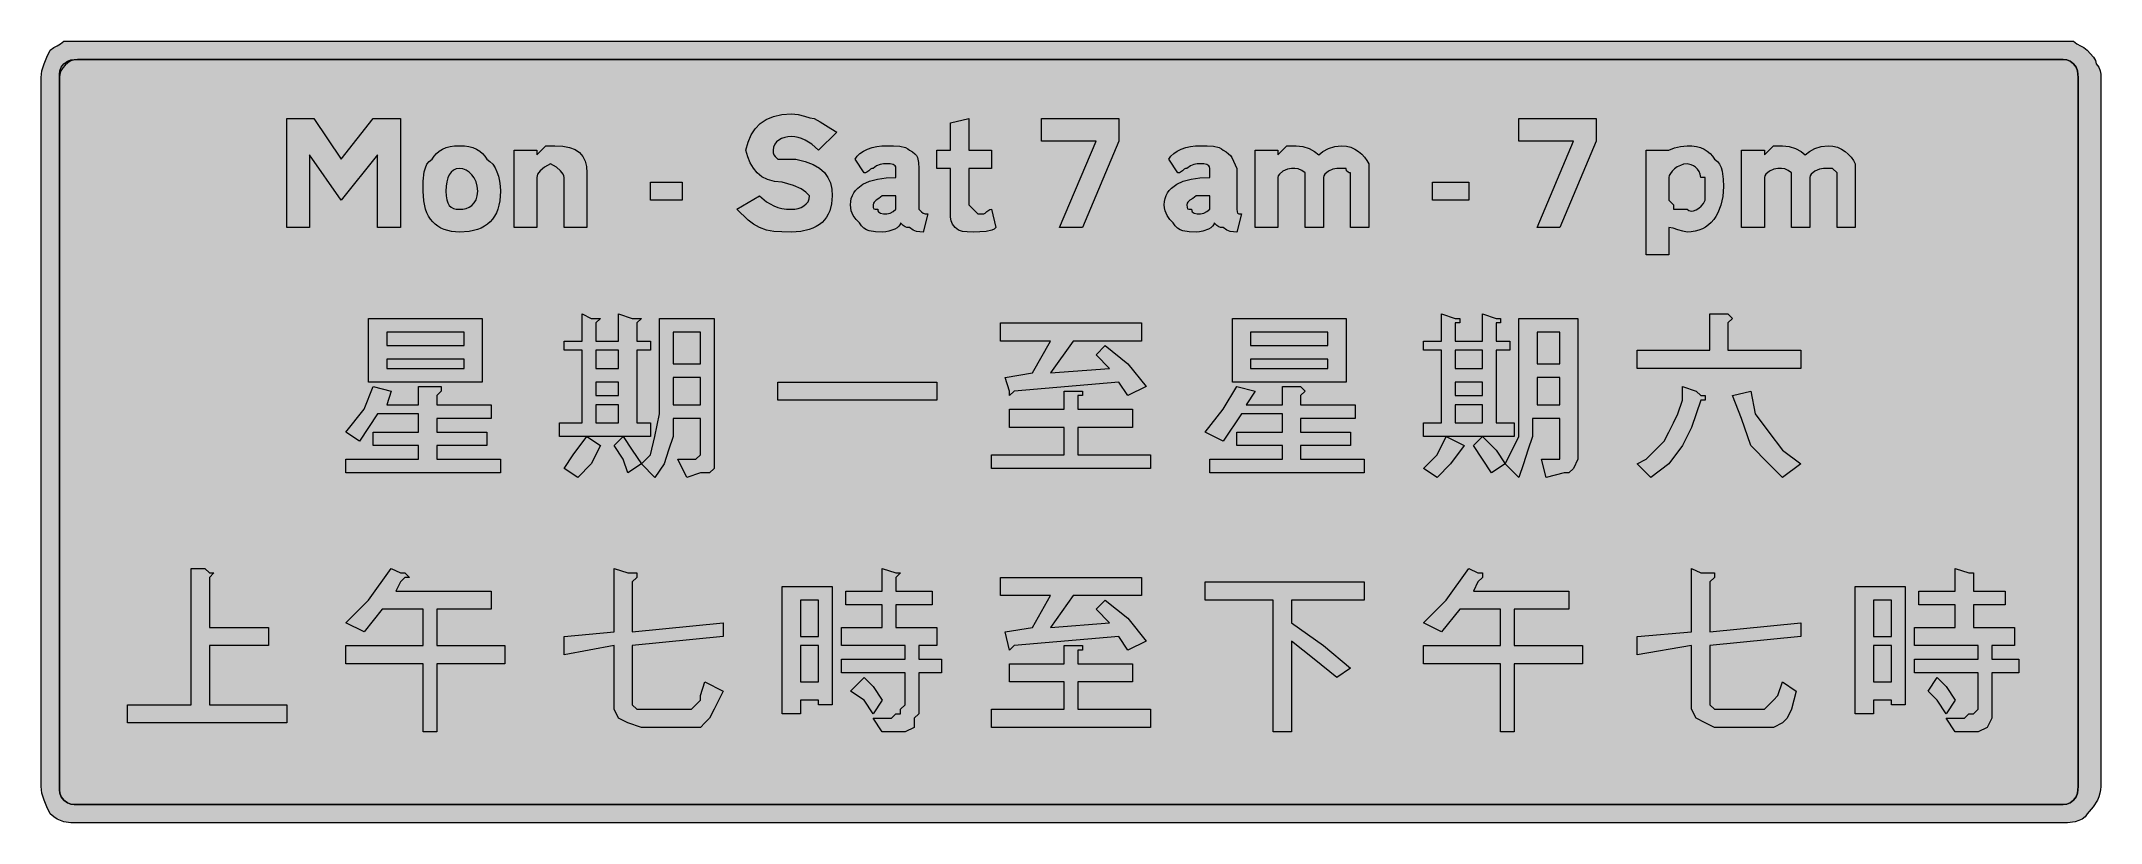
# Model space of a CAD drawing. Header units: metres. Extents: x 13 to 556, y 32 to 238.
import ezdxf

# ---------------------------------------------------------------- set-up
doc = ezdxf.new("R2010")
doc.units = ezdxf.units.M
doc.layers.add('FILL_BLACK_000000', color=7, linetype='Continuous', true_color=0x000000)
doc.layers.add('FILL_WHITE_FFFFFF', color=7, linetype='Continuous', true_color=0xffffff)

msp = doc.modelspace()

# ---------------------------------------------------------------- hatches: boundary and pattern name
at = {"layer": 'FILL_BLACK_000000', "true_color": 0x000000}
h = msp.add_hatch(color=7, dxfattribs=at)
h.dxf.hatch_style = 1
h.paths.add_polyline_path([(549.09, 238.08), (549.99, 237.37), (550.89, 236.88), (551.79, 236.39), (552.69, 235.68), (554.34, 233.88), (554.88, 232.98), (555.09, 232.08), (555.78, 231.18), (556.14, 230.28), (556.27, 229.38), (556.29, 228.48), (556.29, 41.28), (556.23, 40.38), (556.07, 39.48), (555.78, 38.58), (555.39, 37.68), (554.27, 35.88), (552.69, 34.08), (552.13, 33.29), (551.4, 32.69), (550.52, 32.27), (549.54, 31.98), (547.46, 31.72), (545.49, 31.68), (22.29, 31.68), (20.49, 31.72), (18.69, 31.98), (17.79, 32.27), (16.89, 32.69), (15.99, 33.29), (15.09, 34.08), (14.21, 35.88), (13.44, 37.68), (12.9, 39.48), (12.69, 41.28), (12.69, 228.48), (12.9, 230.28), (13.44, 232.08), (14.21, 233.88), (15.09, 235.68), (15.99, 236.39), (16.89, 236.88), (17.79, 237.37), (18.69, 238.08), (22.29, 238.08), (545.49, 238.08), (549.09, 238.08)])
h.paths.add_polyline_path([(20.53, 232.87), (19.72, 232.39), (18.99, 231.78), (18.38, 231.05), (17.9, 230.24), (17.6, 229.38), (17.49, 228.48), (17.49, 41.28), (17.51, 40.38), (17.64, 39.48), (18, 38.58), (18.69, 37.68), (19.59, 36.99), (20.49, 36.63), (21.39, 36.5), (22.29, 36.48), (545.49, 36.48), (546.39, 36.5), (547.29, 36.63), (548.19, 36.99), (549.09, 37.68), (549.78, 38.58), (550.14, 39.48), (550.27, 40.38), (550.29, 41.28), (550.29, 228.48), (550.27, 229.38), (550.14, 230.28), (549.78, 231.18), (549.09, 232.08), (548.19, 232.77), (547.29, 233.13), (546.39, 233.26), (545.49, 233.28), (22.29, 233.28), (21.39, 233.17), (20.53, 232.87)], flags=16)
h = msp.add_hatch(color=7, dxfattribs=at)
h.dxf.hatch_style = 1
h.paths.add_polyline_path([(83.49, 208.08), (83.49, 188.88), (77.49, 188.88), (77.49, 217.68), (84.69, 217.68), (91.89, 206.88), (100.29, 217.68), (107.49, 217.68), (107.49, 188.88), (101.49, 188.88), (101.49, 208.08), (91.89, 196.08), (83.49, 208.08)])
h = msp.add_hatch(color=7, dxfattribs=at)
h.dxf.hatch_style = 1
h.paths.add_polyline_path([(205.91, 208.57), (206.04, 208.08), (206.4, 207.59), (207.09, 206.88), (211.89, 206.88), (214.37, 206.32), (216.43, 205.55), (218.09, 204.58), (219.39, 203.43), (220.35, 202.11), (221, 200.64), (221.37, 199.02), (221.49, 197.28), (221.32, 195.14), (220.81, 193.25), (220.44, 192.39), (219.97, 191.61), (219.42, 190.88), (218.79, 190.23), (218.07, 189.65), (217.27, 189.14), (216.39, 188.7), (215.42, 188.34), (213.22, 187.85), (210.69, 187.68), (208.2, 187.7), (206.04, 187.83), (204.11, 188.19), (202.29, 188.88), (200.68, 189.8), (199.29, 190.83), (196.29, 193.68), (202.29, 197.28), (204.11, 195.7), (205.05, 195.09), (206.04, 194.58), (207.08, 194.19), (208.2, 193.9), (209.39, 193.74), (210.69, 193.68), (211.59, 193.74), (212.45, 193.9), (213.26, 194.19), (213.99, 194.58), (214.6, 195.09), (215.08, 195.7), (215.38, 196.44), (215.49, 197.28), (214.53, 198.18), (213.24, 199.08), (211.27, 199.98), (208.29, 200.88), (206.2, 201.04), (204.43, 201.52), (202.93, 202.27), (201.69, 203.28), (200.67, 204.51), (199.85, 205.94), (199.2, 207.54), (198.69, 209.28), (199.25, 211.42), (200.06, 213.31), (201.12, 214.95), (202.44, 216.33), (203.21, 216.91), (204.05, 217.42), (205.95, 218.22), (208.16, 218.71), (210.69, 218.88), (212.47, 218.69), (214.14, 218.28), (215.58, 217.87), (216.69, 217.68), (218.3, 216.78), (219.69, 215.88), (221.08, 214.98), (222.69, 214.08), (217.89, 209.28), (216.09, 210.85), (214.29, 211.98), (213.39, 212.37), (212.49, 212.65), (211.59, 212.82), (210.69, 212.88), (209.79, 212.82), (208.93, 212.65), (208.12, 212.37), (207.39, 211.98), (206.78, 211.47), (206.3, 210.85), (206, 210.12), (205.89, 209.28), (205.91, 208.57)])
h = msp.add_hatch(color=7, dxfattribs=at)
h.dxf.hatch_style = 1
h.paths.add_polyline_path([(263.49, 209.28), (263.49, 204.48), (257.49, 204.48), (257.49, 194.88), (258.69, 193.68), (259.89, 192.48), (261.09, 192.48), (261.49, 192.53), (261.8, 192.67), (262.29, 193.08), (262.78, 193.49), (263.09, 193.63), (263.49, 193.68), (264.69, 188.88), (264.19, 188.48), (263.58, 188.19), (262.14, 187.83), (260.47, 187.7), (258.69, 187.68), (257.1, 187.7), (255.84, 187.83), (254.81, 188.19), (253.89, 188.88), (253.2, 189.78), (252.84, 190.68), (252.71, 191.58), (252.69, 192.48), (252.69, 204.48), (249.09, 204.48), (249.09, 209.28), (252.69, 209.28), (252.69, 216.48), (257.49, 217.68), (257.49, 209.28), (263.49, 209.28)])
h = msp.add_hatch(color=7, dxfattribs=at)
h.dxf.hatch_style = 1
h.paths.add_polyline_path([(291.09, 211.68), (276.69, 211.68), (276.69, 217.68), (297.09, 217.68), (297.09, 211.68), (287.49, 188.88), (281.49, 188.88), (291.09, 211.68)])
h = msp.add_hatch(color=7, dxfattribs=at)
h.dxf.hatch_style = 1
h.paths.add_polyline_path([(417.09, 211.68), (402.69, 211.68), (402.69, 217.68), (423.09, 217.68), (423.09, 211.68), (413.49, 188.88), (407.49, 188.88), (417.09, 211.68)])
h = msp.add_hatch(color=7, dxfattribs=at)
h.dxf.hatch_style = 1
h.paths.add_polyline_path([(133.51, 194.81), (133.21, 193.75), (132.84, 192.78), (132.37, 191.9), (131.82, 191.1), (131.19, 190.38), (130.47, 189.75), (129.67, 189.2), (128.79, 188.73), (127.81, 188.35), (126.76, 188.06), (125.62, 187.85), (123.09, 187.68), (120.95, 187.85), (119.06, 188.35), (118.2, 188.73), (117.42, 189.2), (116.69, 189.75), (116.04, 190.38), (115.46, 191.1), (114.95, 191.9), (114.51, 192.78), (114.15, 193.75), (113.66, 195.95), (113.49, 198.48), (113.53, 201.14), (113.79, 203.58), (114.08, 204.64), (114.5, 205.57), (115.1, 206.32), (115.89, 206.88), (116.4, 207.72), (117.02, 208.45), (117.75, 209.07), (118.59, 209.58), (119.55, 209.97), (120.61, 210.25), (121.8, 210.42), (123.09, 210.48), (124.38, 210.42), (125.56, 210.25), (126.63, 209.97), (127.59, 209.58), (128.43, 209.07), (129.16, 208.45), (129.78, 207.72), (130.29, 206.88), (131.13, 206.32), (131.87, 205.57), (132.48, 204.64), (132.99, 203.58), (133.38, 202.4), (133.66, 201.14), (133.83, 199.83), (133.89, 198.48), (133.72, 195.95), (133.51, 194.81)])
h.paths.add_polyline_path([(127.48, 200.94), (127, 201.96), (126.39, 202.83), (125.66, 203.53), (124.85, 204.05), (123.99, 204.37), (123.09, 204.48), (122.25, 204.37), (121.51, 204.05), (120.9, 203.53), (120.39, 202.83), (120, 201.96), (119.71, 200.94), (119.55, 199.77), (119.49, 198.48), (119.55, 197.24), (119.71, 196.21), (120, 195.38), (120.39, 194.73), (120.9, 194.25), (121.51, 193.92), (122.25, 193.74), (123.09, 193.68), (123.99, 193.74), (124.85, 193.92), (125.66, 194.25), (126.39, 194.73), (127, 195.38), (127.48, 196.21), (127.78, 197.24), (127.89, 198.48), (127.78, 199.77), (127.48, 200.94)], flags=16)
h = msp.add_hatch(color=7, dxfattribs=at)
h.dxf.hatch_style = 1
h.paths.add_polyline_path([(150.69, 188.88), (150.69, 200.88), (150.69, 202.08), (150.63, 202.53), (150.46, 202.98), (149.79, 203.88), (148.66, 204.78), (147.09, 205.68), (145.51, 204.78), (144.39, 203.88), (143.72, 202.98), (143.55, 202.53), (143.49, 202.08), (143.49, 200.88), (143.49, 188.88), (137.49, 188.88), (137.49, 209.28), (143.49, 209.28), (143.49, 208.08), (145.89, 210.48), (148.29, 210.48), (150.37, 210.37), (152.13, 210.03), (153.58, 209.47), (154.74, 208.68), (155.61, 207.67), (156.22, 206.43), (156.58, 204.97), (156.69, 203.28), (156.69, 188.88), (150.69, 188.88)])
h = msp.add_hatch(color=7, dxfattribs=at)
h.dxf.hatch_style = 1
h.paths.add_polyline_path([(244.59, 187.7), (243.69, 187.83), (242.79, 188.19), (241.89, 188.88), (241.18, 188.9), (240.69, 189.03), (240.2, 189.39), (239.49, 190.08), (239.38, 189.63), (239.08, 189.2), (238.6, 188.79), (237.99, 188.43), (236.45, 187.89), (235.59, 187.73), (234.69, 187.68), (232.91, 187.72), (231.24, 187.98), (230.48, 188.27), (229.8, 188.69), (229.19, 189.29), (228.69, 190.08), (227.81, 191), (227.04, 192.03), (226.5, 193.29), (226.34, 194.03), (226.29, 194.88), (226.35, 195.75), (226.51, 196.57), (226.78, 197.33), (227.15, 198.03), (227.62, 198.68), (228.19, 199.27), (229.59, 200.28), (231.33, 201.07), (233.38, 201.63), (235.71, 201.97), (238.29, 202.08), (238.29, 203.28), (238.29, 204.48), (238.24, 204.88), (238.08, 205.17), (237.54, 205.53), (236.77, 205.66), (235.89, 205.68), (234.99, 205.66), (234.09, 205.53), (233.19, 205.17), (232.29, 204.48), (231.89, 204.43), (231.58, 204.29), (231.09, 203.88), (230.6, 203.47), (230.29, 203.33), (229.89, 203.28), (227.49, 206.88), (228.05, 207.72), (228.8, 208.45), (229.73, 209.07), (230.79, 209.58), (231.97, 209.97), (233.23, 210.25), (234.54, 210.42), (235.89, 210.48), (237.67, 210.46), (239.34, 210.33), (240.78, 209.97), (241.39, 209.68), (241.89, 209.28), (242.68, 208.83), (243.28, 208.36), (243.7, 207.87), (243.99, 207.33), (244.25, 206.07), (244.29, 204.48), (244.29, 193.68), (245, 192.99), (245.49, 192.63), (245.98, 192.5), (246.69, 192.48), (245.49, 187.68), (244.59, 187.7)])
h.paths.add_polyline_path([(232.44, 193.83), (232.8, 193.7), (233.49, 193.68), (233.54, 193.28), (233.7, 192.99), (234.24, 192.63), (235.01, 192.5), (235.89, 192.48), (236.77, 192.67), (237.54, 193.08), (238.29, 193.68), (238.29, 197.28), (234.69, 197.28), (233.81, 196.57), (233.04, 196.08), (232.5, 195.59), (232.34, 195.28), (232.29, 194.88), (232.31, 194.19), (232.44, 193.83)], flags=16)
h = msp.add_hatch(color=7, dxfattribs=at)
h.dxf.hatch_style = 1
h.paths.add_polyline_path([(327.39, 187.7), (326.49, 187.83), (325.59, 188.19), (324.69, 188.88), (323.98, 188.9), (323.49, 189.03), (323, 189.39), (322.29, 190.08), (322.18, 189.63), (321.88, 189.2), (321.4, 188.79), (320.79, 188.43), (319.25, 187.89), (318.39, 187.73), (317.49, 187.68), (315.71, 187.72), (314.04, 187.98), (313.28, 188.27), (312.6, 188.69), (311.99, 189.29), (311.49, 190.08), (310.61, 191), (309.84, 192.03), (309.3, 193.29), (309.14, 194.03), (309.09, 194.88), (309.15, 195.75), (309.31, 196.57), (309.58, 197.33), (309.95, 198.03), (310.42, 198.68), (310.99, 199.27), (312.39, 200.28), (314.13, 201.07), (316.18, 201.63), (318.51, 201.97), (321.09, 202.08), (321.09, 203.28), (321.09, 204.48), (321.04, 204.88), (320.88, 205.17), (320.34, 205.53), (319.57, 205.66), (318.69, 205.68), (317.79, 205.66), (316.89, 205.53), (315.99, 205.17), (315.09, 204.48), (314.69, 204.43), (314.38, 204.29), (313.89, 203.88), (313.4, 203.47), (313.09, 203.33), (312.69, 203.28), (310.29, 206.88), (310.85, 207.72), (311.6, 208.45), (312.53, 209.07), (313.59, 209.58), (314.77, 209.97), (316.03, 210.25), (317.34, 210.42), (318.69, 210.48), (320.47, 210.46), (322.14, 210.33), (323.58, 209.97), (324.19, 209.68), (324.69, 209.28), (325.48, 208.83), (326.1, 208.36), (326.57, 207.87), (326.94, 207.33), (328.29, 204.48), (328.29, 193.68), (328.31, 192.99), (328.44, 192.63), (328.8, 192.5), (329.49, 192.48), (328.29, 187.68), (327.39, 187.7)])
h.paths.add_polyline_path([(315.24, 193.83), (315.6, 193.7), (316.29, 193.68), (316.34, 193.28), (316.5, 192.99), (317.04, 192.63), (317.81, 192.5), (318.69, 192.48), (319.57, 192.67), (320.34, 193.08), (321.09, 193.68), (321.09, 197.28), (317.49, 197.28), (316.61, 196.57), (315.84, 196.08), (315.3, 195.59), (315.14, 195.28), (315.09, 194.88), (315.11, 194.19), (315.24, 193.83)], flags=16)
h = msp.add_hatch(color=7, dxfattribs=at)
h.dxf.hatch_style = 1
h.paths.add_polyline_path([(353.62, 204.27), (352.44, 203.73), (351.48, 202.96), (351.2, 202.53), (351.09, 202.08), (351.09, 188.88), (346.29, 188.88), (346.29, 203.28), (345.39, 203.97), (344.49, 204.33), (343.59, 204.46), (342.69, 204.48), (341.62, 204.27), (340.44, 203.73), (339.48, 202.96), (339.2, 202.53), (339.09, 202.08), (339.09, 188.88), (333.09, 188.88), (333.09, 209.28), (339.09, 209.28), (339.09, 208.08), (341.49, 210.48), (343.89, 210.48), (345.67, 210.27), (347.34, 209.73), (348.78, 208.96), (349.89, 208.08), (351, 208.96), (352.44, 209.73), (354.11, 210.27), (355.89, 210.48), (357.18, 210.37), (358.36, 210.07), (359.43, 209.59), (360.39, 208.98), (361.23, 208.25), (361.97, 207.44), (362.58, 206.58), (363.09, 205.68), (363.09, 204.48), (363.09, 203.28), (363.09, 188.88), (358.29, 188.88), (358.29, 203.28), (357.89, 203.33), (357.6, 203.47), (357.24, 203.88), (357.09, 204.48), (354.69, 204.48), (353.62, 204.27)])
h = msp.add_hatch(color=7, dxfattribs=at)
h.dxf.hatch_style = 1
h.paths.add_polyline_path([(456.03, 194.77), (455.23, 192.72), (454.72, 191.81), (454.14, 190.98), (453.49, 190.24), (452.76, 189.58), (451.98, 189.01), (451.12, 188.54), (450.2, 188.17), (449.23, 187.9), (448.19, 187.74), (447.09, 187.68), (446, 187.87), (444.69, 188.28), (443.38, 188.69), (442.29, 188.88), (442.29, 181.68), (436.29, 181.68), (436.29, 209.28), (442.29, 209.28), (443.79, 209.88), (445.33, 210.29), (447.09, 210.48), (448.38, 210.42), (449.57, 210.25), (450.63, 209.97), (451.59, 209.58), (452.43, 209.07), (453.16, 208.45), (453.78, 207.72), (454.29, 206.88), (455.08, 206.32), (455.68, 205.59), (456.1, 204.71), (456.39, 203.73), (456.65, 201.65), (456.69, 199.68), (456.52, 197.1), (456.03, 194.77)])
h.paths.add_polyline_path([(448.18, 193.21), (448.82, 193.28), (449.49, 193.53), (450.16, 193.95), (450.8, 194.52), (451.39, 195.24), (451.89, 196.08), (451.89, 197.28), (451.89, 200.88), (451.89, 202.08), (450.69, 202.08), (450.58, 202.92), (450.3, 203.65), (449.87, 204.27), (449.34, 204.78), (448.76, 205.17), (448.16, 205.45), (447.09, 205.68), (446.19, 205.57), (445.33, 205.29), (444.52, 204.86), (443.79, 204.33), (443.18, 203.75), (442.7, 203.15), (442.4, 202.58), (442.29, 202.08), (442.29, 196.08), (443.49, 194.88), (443.49, 193.68), (447.09, 193.68), (447.59, 193.34), (448.18, 193.21)], flags=16)
h = msp.add_hatch(color=7, dxfattribs=at)
h.dxf.hatch_style = 1
h.paths.add_polyline_path([(482.02, 204.27), (480.84, 203.73), (479.88, 202.96), (479.6, 202.53), (479.49, 202.08), (479.49, 188.88), (474.69, 188.88), (474.69, 203.28), (473.79, 203.97), (472.89, 204.33), (471.99, 204.46), (471.09, 204.48), (470.02, 204.27), (468.84, 203.73), (467.88, 202.96), (467.6, 202.53), (467.49, 202.08), (467.49, 188.88), (461.49, 188.88), (461.49, 209.28), (467.49, 209.28), (467.49, 208.08), (469.89, 210.48), (472.29, 210.48), (474.07, 210.27), (475.74, 209.73), (477.18, 208.96), (478.29, 208.08), (479.4, 208.96), (480.84, 209.73), (482.51, 210.27), (484.29, 210.48), (485.58, 210.37), (486.77, 210.07), (487.83, 209.59), (488.79, 208.98), (489.63, 208.25), (490.36, 207.44), (490.98, 206.58), (491.49, 205.68), (491.49, 204.48), (491.49, 203.28), (491.49, 188.88), (486.69, 188.88), (486.69, 203.28), (485.49, 204.48), (483.09, 204.48), (482.02, 204.27)])
h = msp.add_hatch(color=7, dxfattribs=at)
h.dxf.hatch_style = 1
h.paths.add_polyline_path([(181.89, 196.08), (173.49, 196.08), (173.49, 200.88), (181.89, 200.88), (181.89, 196.08)])
h = msp.add_hatch(color=7, dxfattribs=at)
h.dxf.hatch_style = 1
h.paths.add_polyline_path([(389.49, 196.08), (379.89, 196.08), (379.89, 200.88), (389.49, 200.88), (389.49, 196.08)])
h = msp.add_hatch(color=7, dxfattribs=at)
h.dxf.hatch_style = 1
h.paths.add_polyline_path([(99.09, 164.88), (129.09, 164.88), (129.09, 148.08), (99.09, 148.08), (99.09, 164.88)])
h.paths.add_polyline_path([(103.89, 161.28), (103.89, 157.68), (124.29, 157.68), (124.29, 161.28), (103.89, 161.28)], flags=16)
h.paths.add_polyline_path([(124.29, 154.08), (103.89, 154.08), (103.89, 151.68), (124.29, 151.68), (124.29, 154.08)], flags=16)
h = msp.add_hatch(color=7, dxfattribs=at)
h.dxf.hatch_style = 1
h.paths.add_polyline_path([(159.09, 164.88), (160.29, 164.88), (159.09, 163.68), (159.09, 158.88), (165.09, 158.88), (165.09, 166.08), (168.69, 164.88), (169.89, 164.88), (171.09, 164.88), (169.89, 163.68), (169.89, 158.88), (173.49, 158.88), (173.49, 156.48), (169.89, 156.48), (169.89, 137.28), (173.49, 137.28), (173.49, 133.68), (149.49, 133.68), (149.49, 137.28), (155.49, 137.28), (155.49, 156.48), (150.69, 156.48), (150.69, 158.88), (155.49, 158.88), (155.49, 166.08), (157.89, 164.88), (159.09, 164.88)])
h.paths.add_polyline_path([(159.09, 144.48), (165.09, 144.48), (165.09, 148.08), (159.09, 148.08), (159.09, 144.48)], flags=16)
h.paths.add_polyline_path([(159.09, 142.08), (159.09, 137.28), (165.09, 137.28), (165.09, 142.08), (159.09, 142.08)], flags=16)
h.paths.add_polyline_path([(165.09, 156.48), (159.09, 156.48), (159.09, 151.68), (165.09, 151.68), (165.09, 156.48)], flags=16)
h = msp.add_hatch(color=7, dxfattribs=at)
h.dxf.hatch_style = 1
h.paths.add_polyline_path([(190.29, 127.68), (190.29, 125.28), (189.09, 124.08), (186.69, 124.08), (183.09, 122.88), (180.69, 127.68), (184.29, 127.68), (185.49, 127.68), (186.69, 128.88), (186.69, 138.48), (179.49, 138.48), (179.49, 133.68), (178.29, 130.08), (177.09, 126.48), (174.69, 122.88), (171.09, 126.48), (173.49, 128.88), (174.69, 133.68), (175.89, 139.68), (175.89, 145.68), (175.89, 164.88), (190.29, 164.88), (190.29, 128.88), (190.29, 127.68)])
h.paths.add_polyline_path([(179.49, 149.28), (179.49, 142.08), (186.69, 142.08), (186.69, 149.28), (179.49, 149.28)], flags=16)
h.paths.add_polyline_path([(186.69, 161.28), (179.49, 161.28), (179.49, 152.88), (186.69, 152.88), (186.69, 161.28)], flags=16)
h = msp.add_hatch(color=7, dxfattribs=at)
h.dxf.hatch_style = 1
h.paths.add_polyline_path([(265.89, 163.68), (303.09, 163.68), (303.09, 158.88), (285.09, 158.88), (279.09, 150.48), (294.69, 151.68), (291.09, 155.28), (293.49, 157.68), (299.49, 152.88), (304.29, 146.88), (299.49, 144.48), (297.09, 148.08), (269.49, 145.68), (268.29, 144.48), (268.29, 145.68), (267.09, 149.28), (274.29, 150.48), (279.09, 158.88), (265.89, 158.88), (265.89, 163.68)])
h = msp.add_hatch(color=7, dxfattribs=at)
h.dxf.hatch_style = 1
h.paths.add_polyline_path([(327.09, 164.88), (357.09, 164.88), (357.09, 148.08), (327.09, 148.08), (327.09, 164.88)])
h.paths.add_polyline_path([(331.89, 161.28), (331.89, 157.68), (352.29, 157.68), (352.29, 161.28), (331.89, 161.28)], flags=16)
h.paths.add_polyline_path([(352.29, 154.08), (331.89, 154.08), (331.89, 151.68), (352.29, 151.68), (352.29, 154.08)], flags=16)
h = msp.add_hatch(color=7, dxfattribs=at)
h.dxf.hatch_style = 1
h.paths.add_polyline_path([(387.09, 164.88), (387.09, 163.68), (385.89, 163.68), (385.89, 158.88), (393.09, 158.88), (393.09, 166.08), (396.69, 164.88), (397.89, 164.88), (397.89, 163.68), (396.69, 163.68), (396.69, 158.88), (400.29, 158.88), (400.29, 156.48), (396.69, 156.48), (396.69, 137.28), (401.49, 137.28), (401.49, 133.68), (377.49, 133.68), (377.49, 137.28), (382.29, 137.28), (382.29, 156.48), (377.49, 156.48), (377.49, 158.88), (382.29, 158.88), (382.29, 166.08), (385.89, 164.88), (387.09, 164.88)])
h.paths.add_polyline_path([(385.89, 144.48), (393.09, 144.48), (393.09, 148.08), (385.89, 148.08), (385.89, 144.48)], flags=16)
h.paths.add_polyline_path([(385.89, 142.08), (385.89, 137.28), (393.09, 137.28), (393.09, 142.08), (385.89, 142.08)], flags=16)
h.paths.add_polyline_path([(393.09, 156.48), (385.89, 156.48), (385.89, 151.68), (393.09, 151.68), (393.09, 156.48)], flags=16)
h = msp.add_hatch(color=7, dxfattribs=at)
h.dxf.hatch_style = 1
h.paths.add_polyline_path([(418.29, 127.68), (417.09, 125.28), (415.89, 124.08), (414.69, 124.08), (409.89, 122.88), (408.69, 127.68), (411.09, 127.68), (413.49, 127.68), (413.49, 128.88), (413.49, 138.48), (406.29, 138.48), (406.29, 133.68), (405.09, 130.08), (403.89, 126.48), (402.69, 122.88), (399.09, 126.48), (400.29, 128.88), (402.69, 133.68), (402.69, 139.68), (402.69, 145.68), (402.69, 164.88), (418.29, 164.88), (418.29, 128.88), (418.29, 127.68)])
h.paths.add_polyline_path([(407.49, 149.28), (407.49, 142.08), (413.49, 142.08), (413.49, 149.28), (407.49, 149.28)], flags=16)
h.paths.add_polyline_path([(413.49, 161.28), (407.49, 161.28), (407.49, 152.88), (413.49, 152.88), (413.49, 161.28)], flags=16)
h = msp.add_hatch(color=7, dxfattribs=at)
h.dxf.hatch_style = 1
h.paths.add_polyline_path([(457.89, 166.08), (459.09, 164.88), (457.89, 163.68), (457.89, 156.48), (477.09, 156.48), (477.09, 151.68), (433.89, 151.68), (433.89, 156.48), (453.09, 156.48), (453.09, 166.08), (456.69, 166.08), (457.89, 166.08)])
h = msp.add_hatch(color=7, dxfattribs=at)
h.dxf.hatch_style = 1
h.paths.add_polyline_path([(103.89, 142.08), (112.29, 142.08), (112.29, 146.88), (117.09, 146.88), (118.29, 146.88), (118.29, 145.68), (117.09, 144.48), (117.09, 142.08), (131.49, 142.08), (131.49, 138.48), (117.09, 138.48), (117.09, 134.88), (130.29, 134.88), (130.29, 131.28), (117.09, 131.28), (117.09, 127.68), (133.89, 127.68), (133.89, 124.08), (93.09, 124.08), (93.09, 127.68), (112.29, 127.68), (112.29, 131.28), (100.29, 131.28), (100.29, 134.88), (112.29, 134.88), (112.29, 139.68), (101.49, 139.68), (96.69, 132.48), (93.09, 134.88), (97.89, 140.88), (100.29, 146.88), (105.09, 145.68), (103.89, 142.08)])
h = msp.add_hatch(color=7, dxfattribs=at)
h.dxf.hatch_style = 1
h.paths.add_polyline_path([(249.09, 148.08), (249.09, 143.28), (207.09, 143.28), (207.09, 148.08), (249.09, 148.08)])
h = msp.add_hatch(color=7, dxfattribs=at)
h.dxf.hatch_style = 1
h.paths.add_polyline_path([(330.69, 142.08), (340.29, 142.08), (340.29, 146.88), (345.09, 146.88), (346.29, 145.68), (345.09, 144.48), (345.09, 142.08), (359.49, 142.08), (359.49, 138.48), (345.09, 138.48), (345.09, 134.88), (358.29, 134.88), (358.29, 131.28), (345.09, 131.28), (345.09, 127.68), (361.89, 127.68), (361.89, 124.08), (321.09, 124.08), (321.09, 127.68), (340.29, 127.68), (340.29, 131.28), (328.29, 131.28), (328.29, 134.88), (340.29, 134.88), (340.29, 139.68), (329.49, 139.68), (324.69, 132.48), (319.89, 134.88), (324.69, 140.88), (328.29, 146.88), (333.09, 145.68), (330.69, 142.08)])
h = msp.add_hatch(color=7, dxfattribs=at)
h.dxf.hatch_style = 1
h.paths.add_polyline_path([(450.69, 144.48), (451.89, 144.48), (451.89, 143.28), (450.69, 143.28), (448.29, 136.08), (445.89, 131.28), (442.29, 126.48), (437.49, 122.88), (433.89, 126.48), (436.29, 127.68), (438.69, 130.08), (441.09, 132.48), (442.29, 134.88), (443.49, 137.28), (444.69, 139.68), (445.89, 143.28), (445.89, 146.88), (449.49, 145.68), (450.69, 144.48)])
h = msp.add_hatch(color=7, dxfattribs=at)
h.dxf.hatch_style = 1
h.paths.add_polyline_path([(263.49, 128.88), (282.69, 128.88), (282.69, 136.08), (268.29, 136.08), (268.29, 140.88), (282.69, 140.88), (282.69, 145.68), (286.29, 145.68), (287.49, 145.68), (287.49, 144.48), (286.29, 144.48), (286.29, 140.88), (300.69, 140.88), (300.69, 136.08), (286.29, 136.08), (286.29, 128.88), (305.49, 128.88), (305.49, 125.28), (263.49, 125.28), (263.49, 128.88)])
h = msp.add_hatch(color=7, dxfattribs=at)
h.dxf.hatch_style = 1
h.paths.add_polyline_path([(465.09, 139.68), (468.69, 134.88), (472.29, 130.08), (477.09, 126.48), (472.29, 122.88), (468.69, 126.48), (463.89, 131.28), (461.49, 138.48), (459.09, 144.48), (463.89, 145.68), (465.09, 139.68)])
h = msp.add_hatch(color=7, dxfattribs=at)
h.dxf.hatch_style = 1
h.paths.add_polyline_path([(153.09, 128.88), (156.69, 133.68), (160.29, 131.28), (157.89, 126.48), (154.29, 122.88), (150.69, 125.28), (153.09, 128.88)])
h = msp.add_hatch(color=7, dxfattribs=at)
h.dxf.hatch_style = 1
h.paths.add_polyline_path([(168.69, 130.08), (171.09, 126.48), (167.49, 124.08), (166.29, 127.68), (163.89, 131.28), (166.29, 133.68), (168.69, 130.08)])
h = msp.add_hatch(color=7, dxfattribs=at)
h.dxf.hatch_style = 1
h.paths.add_polyline_path([(381.09, 128.88), (383.49, 133.68), (388.29, 131.28), (384.69, 126.48), (381.09, 122.88), (377.49, 125.28), (381.09, 128.88)])
h = msp.add_hatch(color=7, dxfattribs=at)
h.dxf.hatch_style = 1
h.paths.add_polyline_path([(396.69, 130.08), (399.09, 126.48), (395.49, 124.08), (393.09, 127.68), (390.69, 131.28), (393.09, 133.68), (396.69, 130.08)])
h = msp.add_hatch(color=7, dxfattribs=at)
h.dxf.hatch_style = 1
h.paths.add_polyline_path([(57.09, 97.68), (58.29, 97.68), (57.09, 96.48), (57.09, 83.28), (72.69, 83.28), (72.69, 78.48), (57.09, 78.48), (57.09, 62.88), (77.49, 62.88), (77.49, 58.08), (35.49, 58.08), (35.49, 62.88), (52.29, 62.88), (52.29, 98.88), (55.89, 98.88), (57.09, 97.68)])
h = msp.add_hatch(color=7, dxfattribs=at)
h.dxf.hatch_style = 1
h.paths.add_polyline_path([(99.09, 90.48), (105.09, 98.88), (107.49, 97.68), (108.69, 97.68), (109.89, 96.48), (108.69, 96.48), (107.49, 95.28), (106.29, 92.88), (131.49, 92.88), (131.49, 88.08), (117.09, 88.08), (117.09, 78.48), (135.09, 78.48), (135.09, 73.68), (117.09, 73.68), (117.09, 55.68), (113.49, 55.68), (113.49, 73.68), (93.09, 73.68), (93.09, 78.48), (113.49, 78.48), (113.49, 88.08), (102.69, 88.08), (97.89, 82.08), (93.09, 84.48), (99.09, 90.48)])
h = msp.add_hatch(color=7, dxfattribs=at)
h.dxf.hatch_style = 1
h.paths.add_polyline_path([(169.89, 97.68), (169.89, 96.48), (168.69, 95.28), (168.69, 82.08), (192.69, 84.48), (192.69, 80.88), (168.69, 78.48), (168.69, 65.28), (168.69, 64.08), (168.69, 62.88), (169.89, 61.68), (171.09, 61.68), (181.89, 61.68), (184.29, 61.68), (185.49, 62.88), (186.69, 64.08), (186.69, 65.28), (187.89, 68.88), (192.69, 66.48), (190.29, 61.68), (189.09, 59.28), (187.89, 58.08), (186.69, 56.88), (183.09, 56.88), (171.09, 56.88), (167.49, 58.08), (165.09, 59.28), (163.89, 61.68), (163.89, 64.08), (163.89, 78.48), (150.69, 76.08), (150.69, 80.88), (163.89, 82.08), (163.89, 98.88), (167.49, 97.68), (169.89, 97.68)])
h = msp.add_hatch(color=7, dxfattribs=at)
h.dxf.hatch_style = 1
h.paths.add_polyline_path([(234.69, 89.28), (225.09, 89.28), (225.09, 92.88), (234.69, 92.88), (234.69, 98.88), (238.29, 97.68), (239.49, 97.68), (238.29, 96.48), (238.29, 92.88), (247.89, 92.88), (247.89, 89.28), (238.29, 89.28), (238.29, 83.28), (249.09, 83.28), (249.09, 78.48), (244.29, 78.48), (244.29, 74.88), (250.29, 74.88), (250.29, 71.28), (244.29, 71.28), (244.29, 60.48), (243.09, 59.28), (243.09, 56.88), (240.69, 55.68), (238.29, 55.68), (234.69, 55.68), (232.29, 59.28), (237.09, 59.28), (238.29, 60.48), (239.49, 60.48), (239.49, 61.68), (240.69, 62.88), (240.69, 71.28), (223.89, 71.28), (223.89, 74.88), (240.69, 74.88), (240.69, 78.48), (223.89, 78.48), (223.89, 83.28), (234.69, 83.28), (234.69, 89.28)])
h = msp.add_hatch(color=7, dxfattribs=at)
h.dxf.hatch_style = 1
h.paths.add_polyline_path([(383.49, 90.48), (389.49, 98.88), (391.89, 97.68), (393.09, 97.68), (393.09, 96.48), (391.89, 95.28), (390.69, 92.88), (415.89, 92.88), (415.89, 88.08), (401.49, 88.08), (401.49, 78.48), (419.49, 78.48), (419.49, 73.68), (401.49, 73.68), (401.49, 55.68), (397.89, 55.68), (397.89, 73.68), (377.49, 73.68), (377.49, 78.48), (397.89, 78.48), (397.89, 88.08), (387.09, 88.08), (382.29, 82.08), (377.49, 84.48), (383.49, 90.48)])
h = msp.add_hatch(color=7, dxfattribs=at)
h.dxf.hatch_style = 1
h.paths.add_polyline_path([(453.09, 97.68), (454.29, 97.68), (454.29, 96.48), (453.09, 95.28), (453.09, 82.08), (477.09, 84.48), (477.09, 80.88), (453.09, 78.48), (453.09, 65.28), (453.09, 64.08), (453.09, 62.88), (454.29, 61.68), (455.49, 61.68), (466.29, 61.68), (467.49, 61.68), (468.69, 62.88), (469.89, 64.08), (471.09, 65.28), (472.29, 68.88), (475.89, 66.48), (474.69, 61.68), (473.49, 59.28), (472.29, 58.08), (469.89, 56.88), (467.49, 56.88), (454.29, 56.88), (451.89, 58.08), (449.49, 59.28), (448.29, 61.68), (448.29, 64.08), (448.29, 78.48), (433.89, 76.08), (433.89, 80.88), (448.29, 82.08), (448.29, 98.88), (450.69, 97.68), (453.09, 97.68)])
h = msp.add_hatch(color=7, dxfattribs=at)
h.dxf.hatch_style = 1
h.paths.add_polyline_path([(517.89, 89.28), (508.29, 89.28), (508.29, 92.88), (517.89, 92.88), (517.89, 98.88), (521.49, 97.68), (522.69, 97.68), (522.69, 96.48), (522.69, 92.88), (531.09, 92.88), (531.09, 89.28), (522.69, 89.28), (522.69, 83.28), (533.49, 83.28), (533.49, 78.48), (527.49, 78.48), (527.49, 74.88), (534.69, 74.88), (534.69, 71.28), (527.49, 71.28), (527.49, 60.48), (527.49, 59.28), (526.29, 56.88), (523.89, 55.68), (521.49, 55.68), (517.89, 55.68), (515.49, 59.28), (520.29, 59.28), (521.49, 60.48), (522.69, 60.48), (523.89, 61.68), (523.89, 62.88), (523.89, 71.28), (507.09, 71.28), (507.09, 74.88), (523.89, 74.88), (523.89, 78.48), (507.09, 78.48), (507.09, 83.28), (517.89, 83.28), (517.89, 89.28)])
h = msp.add_hatch(color=7, dxfattribs=at)
h.dxf.hatch_style = 1
h.paths.add_polyline_path([(217.89, 62.88), (217.89, 64.08), (213.09, 64.08), (213.09, 60.48), (208.29, 60.48), (208.29, 62.88), (208.29, 94.08), (221.49, 94.08), (221.49, 62.88), (217.89, 62.88)])
h.paths.add_polyline_path([(213.09, 90.48), (213.09, 80.88), (217.89, 80.88), (217.89, 90.48), (213.09, 90.48)], flags=16)
h.paths.add_polyline_path([(217.89, 78.48), (213.09, 78.48), (213.09, 68.88), (217.89, 68.88), (217.89, 78.48)], flags=16)
h = msp.add_hatch(color=7, dxfattribs=at)
h.dxf.hatch_style = 1
h.paths.add_polyline_path([(265.89, 96.48), (303.09, 96.48), (303.09, 91.68), (285.09, 91.68), (279.09, 83.28), (294.69, 84.48), (291.09, 88.08), (293.49, 90.48), (299.49, 85.68), (304.29, 79.68), (299.49, 77.28), (297.09, 80.88), (269.49, 78.48), (268.29, 77.28), (267.09, 82.08), (274.29, 83.28), (279.09, 91.68), (265.89, 91.68), (265.89, 96.48)])
h = msp.add_hatch(color=7, dxfattribs=at)
h.dxf.hatch_style = 1
h.paths.add_polyline_path([(361.89, 95.28), (361.89, 90.48), (342.69, 90.48), (342.69, 84.48), (351.09, 78.48), (358.29, 72.48), (354.69, 70.08), (348.69, 74.88), (342.69, 79.68), (342.69, 55.68), (337.89, 55.68), (337.89, 90.48), (319.89, 90.48), (319.89, 95.28), (361.89, 95.28)])
h = msp.add_hatch(color=7, dxfattribs=at)
h.dxf.hatch_style = 1
h.paths.add_polyline_path([(501.09, 62.88), (501.09, 64.08), (496.29, 64.08), (496.29, 60.48), (491.49, 60.48), (491.49, 62.88), (491.49, 94.08), (504.69, 94.08), (504.69, 62.88), (501.09, 62.88)])
h.paths.add_polyline_path([(496.29, 90.48), (496.29, 80.88), (501.09, 80.88), (501.09, 90.48), (496.29, 90.48)], flags=16)
h.paths.add_polyline_path([(501.09, 78.48), (496.29, 78.48), (496.29, 68.88), (501.09, 68.88), (501.09, 78.48)], flags=16)
h = msp.add_hatch(color=7, dxfattribs=at)
h.dxf.hatch_style = 1
h.paths.add_polyline_path([(263.49, 61.68), (282.69, 61.68), (282.69, 68.88), (268.29, 68.88), (268.29, 73.68), (282.69, 73.68), (282.69, 78.48), (286.29, 78.48), (287.49, 78.48), (287.49, 77.28), (286.29, 77.28), (286.29, 73.68), (300.69, 73.68), (300.69, 68.88), (286.29, 68.88), (286.29, 61.68), (305.49, 61.68), (305.49, 56.88), (263.49, 56.88), (263.49, 61.68)])
h = msp.add_hatch(color=7, dxfattribs=at)
h.dxf.hatch_style = 1
h.paths.add_polyline_path([(232.29, 67.68), (234.69, 64.08), (232.29, 60.48), (229.89, 64.08), (226.29, 66.48), (229.89, 70.08), (232.29, 67.68)])
h = msp.add_hatch(color=7, dxfattribs=at)
h.dxf.hatch_style = 1
h.paths.add_polyline_path([(515.49, 67.68), (517.89, 64.08), (515.49, 60.48), (513.09, 64.08), (510.69, 66.48), (513.09, 70.08), (515.49, 67.68)])
at = {"layer": 'FILL_WHITE_FFFFFF', "true_color": 0xffffff}
h = msp.add_hatch(color=7, dxfattribs=at)
h.dxf.hatch_style = 1
h.paths.add_polyline_path([(545.49, 233.28), (546.39, 233.26), (547.29, 233.13), (548.19, 232.77), (549.09, 232.08), (549.78, 231.18), (550.14, 230.28), (550.27, 229.38), (550.29, 228.48), (550.29, 41.28), (550.27, 40.38), (550.14, 39.48), (549.78, 38.58), (549.09, 37.68), (548.19, 36.99), (547.29, 36.63), (546.39, 36.5), (545.49, 36.48), (22.29, 36.48), (21.39, 36.5), (20.49, 36.63), (19.59, 36.99), (18.69, 37.68), (18, 38.58), (17.64, 39.48), (17.51, 40.38), (17.49, 41.28), (17.49, 228.48), (17.51, 229.38), (17.64, 230.28), (18, 231.18), (18.69, 232.08), (19.59, 232.77), (20.49, 233.13), (21.39, 233.26), (22.29, 233.28), (545.49, 233.28)])

# ---------------------------------------------------------------- linework, layer by layer
at = {"layer": 'FILL_BLACK_000000', "lineweight": 0, "true_color": 0x000000}
for points in [[(549.09, 238.08), (549.99, 237.37), (550.89, 236.88), (551.79, 236.39), (552.69, 235.68), (554.34, 233.88), (554.88, 232.98), (555.09, 232.08), (555.78, 231.18), (556.14, 230.28), (556.27, 229.38), (556.29, 228.48), (556.29, 41.28), (556.23, 40.38), (556.07, 39.48), (555.78, 38.58), (555.39, 37.68), (554.27, 35.88), (552.69, 34.08), (552.13, 33.29), (551.4, 32.69), (550.52, 32.27), (549.54, 31.98), (547.46, 31.72), (545.49, 31.68), (22.29, 31.68), (20.49, 31.72), (18.69, 31.98), (17.79, 32.27), (16.89, 32.69), (15.99, 33.29), (15.09, 34.08), (14.21, 35.88), (13.44, 37.68), (12.9, 39.48), (12.69, 41.28), (12.69, 228.48), (12.9, 230.28), (13.44, 232.08), (14.21, 233.88), (15.09, 235.68), (15.99, 236.39), (16.89, 236.88), (17.79, 237.37), (18.69, 238.08), (22.29, 238.08), (545.49, 238.08)], [(20.53, 232.87), (19.72, 232.39), (18.99, 231.78), (18.38, 231.05), (17.9, 230.24), (17.6, 229.38), (17.49, 228.48), (17.49, 41.28), (17.51, 40.38), (17.64, 39.48), (18, 38.58), (18.69, 37.68), (19.59, 36.99), (20.49, 36.63), (21.39, 36.5), (22.29, 36.48), (545.49, 36.48), (546.39, 36.5), (547.29, 36.63), (548.19, 36.99), (549.09, 37.68), (549.78, 38.58), (550.14, 39.48), (550.27, 40.38), (550.29, 41.28), (550.29, 228.48), (550.27, 229.38), (550.14, 230.28), (549.78, 231.18), (549.09, 232.08), (548.19, 232.77), (547.29, 233.13), (546.39, 233.26), (545.49, 233.28), (22.29, 233.28), (21.39, 233.17)], [(83.49, 208.08), (83.49, 188.88), (77.49, 188.88), (77.49, 217.68), (84.69, 217.68), (91.89, 206.88), (100.29, 217.68), (107.49, 217.68), (107.49, 188.88), (101.49, 188.88), (101.49, 208.08), (91.89, 196.08)], [(205.91, 208.57), (206.04, 208.08), (206.4, 207.59), (207.09, 206.88), (211.89, 206.88), (214.37, 206.32), (216.43, 205.55), (218.09, 204.58), (219.39, 203.43), (220.35, 202.11), (221, 200.64), (221.37, 199.02), (221.49, 197.28), (221.32, 195.14), (220.81, 193.25), (220.44, 192.39), (219.97, 191.61), (219.42, 190.88), (218.79, 190.23), (218.07, 189.65), (217.27, 189.14), (216.39, 188.7), (215.42, 188.34), (213.22, 187.85), (210.69, 187.68), (208.2, 187.7), (206.04, 187.83), (204.11, 188.19), (202.29, 188.88), (200.68, 189.8), (199.29, 190.83), (196.29, 193.68), (202.29, 197.28), (204.11, 195.7), (205.05, 195.09), (206.04, 194.58), (207.08, 194.19), (208.2, 193.9), (209.39, 193.74), (210.69, 193.68), (211.59, 193.74), (212.45, 193.9), (213.26, 194.19), (213.99, 194.58), (214.6, 195.09), (215.08, 195.7), (215.38, 196.44), (215.49, 197.28), (214.53, 198.18), (213.24, 199.08), (211.27, 199.98), (208.29, 200.88), (206.2, 201.04), (204.43, 201.52), (202.93, 202.27), (201.69, 203.28), (200.67, 204.51), (199.85, 205.94), (199.2, 207.54), (198.69, 209.28), (199.25, 211.42), (200.06, 213.31), (201.12, 214.95), (202.44, 216.33), (203.21, 216.91), (204.05, 217.42), (205.95, 218.22), (208.16, 218.71), (210.69, 218.88), (212.47, 218.69), (214.14, 218.28), (215.58, 217.87), (216.69, 217.68), (218.3, 216.78), (219.69, 215.88), (221.08, 214.98), (222.69, 214.08), (217.89, 209.28), (216.09, 210.85), (214.29, 211.98), (213.39, 212.37), (212.49, 212.65), (211.59, 212.82), (210.69, 212.88), (209.79, 212.82), (208.93, 212.65), (208.12, 212.37), (207.39, 211.98), (206.78, 211.47), (206.3, 210.85), (206, 210.12), (205.89, 209.28)], [(263.49, 209.28), (263.49, 204.48), (257.49, 204.48), (257.49, 194.88), (258.69, 193.68), (259.89, 192.48), (261.09, 192.48), (261.49, 192.53), (261.8, 192.67), (262.29, 193.08), (262.78, 193.49), (263.09, 193.63), (263.49, 193.68), (264.69, 188.88), (264.19, 188.48), (263.58, 188.19), (262.14, 187.83), (260.47, 187.7), (258.69, 187.68), (257.1, 187.7), (255.84, 187.83), (254.81, 188.19), (253.89, 188.88), (253.2, 189.78), (252.84, 190.68), (252.71, 191.58), (252.69, 192.48), (252.69, 204.48), (249.09, 204.48), (249.09, 209.28), (252.69, 209.28), (252.69, 216.48), (257.49, 217.68), (257.49, 209.28)], [(291.09, 211.68), (276.69, 211.68), (276.69, 217.68), (297.09, 217.68), (297.09, 211.68), (287.49, 188.88), (281.49, 188.88)], [(417.09, 211.68), (402.69, 211.68), (402.69, 217.68), (423.09, 217.68), (423.09, 211.68), (413.49, 188.88), (407.49, 188.88)], [(133.51, 194.81), (133.21, 193.75), (132.84, 192.78), (132.37, 191.9), (131.82, 191.1), (131.19, 190.38), (130.47, 189.75), (129.67, 189.2), (128.79, 188.73), (127.81, 188.35), (126.76, 188.06), (125.62, 187.85), (123.09, 187.68), (120.95, 187.85), (119.06, 188.35), (118.2, 188.73), (117.42, 189.2), (116.69, 189.75), (116.04, 190.38), (115.46, 191.1), (114.95, 191.9), (114.51, 192.78), (114.15, 193.75), (113.66, 195.95), (113.49, 198.48), (113.53, 201.14), (113.79, 203.58), (114.08, 204.64), (114.5, 205.57), (115.1, 206.32), (115.89, 206.88), (116.4, 207.72), (117.02, 208.45), (117.75, 209.07), (118.59, 209.58), (119.55, 209.97), (120.61, 210.25), (121.8, 210.42), (123.09, 210.48), (124.38, 210.42), (125.56, 210.25), (126.63, 209.97), (127.59, 209.58), (128.43, 209.07), (129.16, 208.45), (129.78, 207.72), (130.29, 206.88), (131.13, 206.32), (131.87, 205.57), (132.48, 204.64), (132.99, 203.58), (133.38, 202.4), (133.66, 201.14), (133.83, 199.83), (133.89, 198.48), (133.72, 195.95)], [(150.69, 188.88), (150.69, 200.88), (150.69, 202.08), (150.63, 202.53), (150.46, 202.98), (149.79, 203.88), (148.66, 204.78), (147.09, 205.68), (145.51, 204.78), (144.39, 203.88), (143.72, 202.98), (143.55, 202.53), (143.49, 202.08), (143.49, 200.88), (143.49, 188.88), (137.49, 188.88), (137.49, 209.28), (143.49, 209.28), (143.49, 208.08), (145.89, 210.48), (148.29, 210.48), (150.37, 210.37), (152.13, 210.03), (153.58, 209.47), (154.74, 208.68), (155.61, 207.67), (156.22, 206.43), (156.58, 204.97), (156.69, 203.28), (156.69, 188.88)], [(244.59, 187.7), (243.69, 187.83), (242.79, 188.19), (241.89, 188.88), (241.18, 188.9), (240.69, 189.03), (240.2, 189.39), (239.49, 190.08), (239.38, 189.63), (239.08, 189.2), (238.6, 188.79), (237.99, 188.43), (236.45, 187.89), (235.59, 187.73), (234.69, 187.68), (232.91, 187.72), (231.24, 187.98), (230.48, 188.27), (229.8, 188.69), (229.19, 189.29), (228.69, 190.08), (227.81, 191), (227.04, 192.03), (226.5, 193.29), (226.34, 194.03), (226.29, 194.88), (226.35, 195.75), (226.51, 196.57), (226.78, 197.33), (227.15, 198.03), (227.62, 198.68), (228.19, 199.27), (229.59, 200.28), (231.33, 201.07), (233.38, 201.63), (235.71, 201.97), (238.29, 202.08), (238.29, 203.28), (238.29, 204.48), (238.24, 204.88), (238.08, 205.17), (237.54, 205.53), (236.77, 205.66), (235.89, 205.68), (234.99, 205.66), (234.09, 205.53), (233.19, 205.17), (232.29, 204.48), (231.89, 204.43), (231.58, 204.29), (231.09, 203.88), (230.6, 203.47), (230.29, 203.33), (229.89, 203.28), (227.49, 206.88), (228.05, 207.72), (228.8, 208.45), (229.73, 209.07), (230.79, 209.58), (231.97, 209.97), (233.23, 210.25), (234.54, 210.42), (235.89, 210.48), (237.67, 210.46), (239.34, 210.33), (240.78, 209.97), (241.39, 209.68), (241.89, 209.28), (242.68, 208.83), (243.28, 208.36), (243.7, 207.87), (243.99, 207.33), (244.25, 206.07), (244.29, 204.48), (244.29, 193.68), (245, 192.99), (245.49, 192.63), (245.98, 192.5), (246.69, 192.48), (245.49, 187.68)], [(327.39, 187.7), (326.49, 187.83), (325.59, 188.19), (324.69, 188.88), (323.98, 188.9), (323.49, 189.03), (323, 189.39), (322.29, 190.08), (322.18, 189.63), (321.88, 189.2), (321.4, 188.79), (320.79, 188.43), (319.25, 187.89), (318.39, 187.73), (317.49, 187.68), (315.71, 187.72), (314.04, 187.98), (313.28, 188.27), (312.6, 188.69), (311.99, 189.29), (311.49, 190.08), (310.61, 191), (309.84, 192.03), (309.3, 193.29), (309.14, 194.03), (309.09, 194.88), (309.15, 195.75), (309.31, 196.57), (309.58, 197.33), (309.95, 198.03), (310.42, 198.68), (310.99, 199.27), (312.39, 200.28), (314.13, 201.07), (316.18, 201.63), (318.51, 201.97), (321.09, 202.08), (321.09, 203.28), (321.09, 204.48), (321.04, 204.88), (320.88, 205.17), (320.34, 205.53), (319.57, 205.66), (318.69, 205.68), (317.79, 205.66), (316.89, 205.53), (315.99, 205.17), (315.09, 204.48), (314.69, 204.43), (314.38, 204.29), (313.89, 203.88), (313.4, 203.47), (313.09, 203.33), (312.69, 203.28), (310.29, 206.88), (310.85, 207.72), (311.6, 208.45), (312.53, 209.07), (313.59, 209.58), (314.77, 209.97), (316.03, 210.25), (317.34, 210.42), (318.69, 210.48), (320.47, 210.46), (322.14, 210.33), (323.58, 209.97), (324.19, 209.68), (324.69, 209.28), (325.48, 208.83), (326.1, 208.36), (326.57, 207.87), (326.94, 207.33), (328.29, 204.48), (328.29, 193.68), (328.31, 192.99), (328.44, 192.63), (328.8, 192.5), (329.49, 192.48), (328.29, 187.68)], [(353.62, 204.27), (352.44, 203.73), (351.48, 202.96), (351.2, 202.53), (351.09, 202.08), (351.09, 188.88), (346.29, 188.88), (346.29, 203.28), (345.39, 203.97), (344.49, 204.33), (343.59, 204.46), (342.69, 204.48), (341.62, 204.27), (340.44, 203.73), (339.48, 202.96), (339.2, 202.53), (339.09, 202.08), (339.09, 188.88), (333.09, 188.88), (333.09, 209.28), (339.09, 209.28), (339.09, 208.08), (341.49, 210.48), (343.89, 210.48), (345.67, 210.27), (347.34, 209.73), (348.78, 208.96), (349.89, 208.08), (351, 208.96), (352.44, 209.73), (354.11, 210.27), (355.89, 210.48), (357.18, 210.37), (358.36, 210.07), (359.43, 209.59), (360.39, 208.98), (361.23, 208.25), (361.97, 207.44), (362.58, 206.58), (363.09, 205.68), (363.09, 204.48), (363.09, 203.28), (363.09, 188.88), (358.29, 188.88), (358.29, 203.28), (357.89, 203.33), (357.6, 203.47), (357.24, 203.88), (357.09, 204.48), (354.69, 204.48)], [(456.03, 194.77), (455.23, 192.72), (454.72, 191.81), (454.14, 190.98), (453.49, 190.24), (452.76, 189.58), (451.98, 189.01), (451.12, 188.54), (450.2, 188.17), (449.23, 187.9), (448.19, 187.74), (447.09, 187.68), (446, 187.87), (444.69, 188.28), (443.38, 188.69), (442.29, 188.88), (442.29, 181.68), (436.29, 181.68), (436.29, 209.28), (442.29, 209.28), (443.79, 209.88), (445.33, 210.29), (447.09, 210.48), (448.38, 210.42), (449.57, 210.25), (450.63, 209.97), (451.59, 209.58), (452.43, 209.07), (453.16, 208.45), (453.78, 207.72), (454.29, 206.88), (455.08, 206.32), (455.68, 205.59), (456.1, 204.71), (456.39, 203.73), (456.65, 201.65), (456.69, 199.68), (456.52, 197.1)], [(482.02, 204.27), (480.84, 203.73), (479.88, 202.96), (479.6, 202.53), (479.49, 202.08), (479.49, 188.88), (474.69, 188.88), (474.69, 203.28), (473.79, 203.97), (472.89, 204.33), (471.99, 204.46), (471.09, 204.48), (470.02, 204.27), (468.84, 203.73), (467.88, 202.96), (467.6, 202.53), (467.49, 202.08), (467.49, 188.88), (461.49, 188.88), (461.49, 209.28), (467.49, 209.28), (467.49, 208.08), (469.89, 210.48), (472.29, 210.48), (474.07, 210.27), (475.74, 209.73), (477.18, 208.96), (478.29, 208.08), (479.4, 208.96), (480.84, 209.73), (482.51, 210.27), (484.29, 210.48), (485.58, 210.37), (486.77, 210.07), (487.83, 209.59), (488.79, 208.98), (489.63, 208.25), (490.36, 207.44), (490.98, 206.58), (491.49, 205.68), (491.49, 204.48), (491.49, 203.28), (491.49, 188.88), (486.69, 188.88), (486.69, 203.28), (485.49, 204.48), (483.09, 204.48)], [(127.48, 200.94), (127, 201.96), (126.39, 202.83), (125.66, 203.53), (124.85, 204.05), (123.99, 204.37), (123.09, 204.48), (122.25, 204.37), (121.51, 204.05), (120.9, 203.53), (120.39, 202.83), (120, 201.96), (119.71, 200.94), (119.55, 199.77), (119.49, 198.48), (119.55, 197.24), (119.71, 196.21), (120, 195.38), (120.39, 194.73), (120.9, 194.25), (121.51, 193.92), (122.25, 193.74), (123.09, 193.68), (123.99, 193.74), (124.85, 193.92), (125.66, 194.25), (126.39, 194.73), (127, 195.38), (127.48, 196.21), (127.78, 197.24), (127.89, 198.48), (127.78, 199.77)], [(448.18, 193.21), (448.82, 193.28), (449.49, 193.53), (450.16, 193.95), (450.8, 194.52), (451.39, 195.24), (451.89, 196.08), (451.89, 197.28), (451.89, 200.88), (451.89, 202.08), (450.69, 202.08), (450.58, 202.92), (450.3, 203.65), (449.87, 204.27), (449.34, 204.78), (448.76, 205.17), (448.16, 205.45), (447.09, 205.68), (446.19, 205.57), (445.33, 205.29), (444.52, 204.86), (443.79, 204.33), (443.18, 203.75), (442.7, 203.15), (442.4, 202.58), (442.29, 202.08), (442.29, 196.08), (443.49, 194.88), (443.49, 193.68), (447.09, 193.68), (447.59, 193.34)], [(181.89, 196.08), (173.49, 196.08), (173.49, 200.88), (181.89, 200.88)], [(232.44, 193.83), (232.8, 193.7), (233.49, 193.68), (233.54, 193.28), (233.7, 192.99), (234.24, 192.63), (235.01, 192.5), (235.89, 192.48), (236.77, 192.67), (237.54, 193.08), (238.29, 193.68), (238.29, 197.28), (234.69, 197.28), (233.81, 196.57), (233.04, 196.08), (232.5, 195.59), (232.34, 195.28), (232.29, 194.88), (232.31, 194.19)], [(315.24, 193.83), (315.6, 193.7), (316.29, 193.68), (316.34, 193.28), (316.5, 192.99), (317.04, 192.63), (317.81, 192.5), (318.69, 192.48), (319.57, 192.67), (320.34, 193.08), (321.09, 193.68), (321.09, 197.28), (317.49, 197.28), (316.61, 196.57), (315.84, 196.08), (315.3, 195.59), (315.14, 195.28), (315.09, 194.88), (315.11, 194.19)], [(389.49, 196.08), (379.89, 196.08), (379.89, 200.88), (389.49, 200.88)], [(99.09, 164.88), (129.09, 164.88), (129.09, 148.08), (99.09, 148.08)], [(159.09, 164.88), (160.29, 164.88), (159.09, 163.68), (159.09, 158.88), (165.09, 158.88), (165.09, 166.08), (168.69, 164.88), (169.89, 164.88), (171.09, 164.88), (169.89, 163.68), (169.89, 158.88), (173.49, 158.88), (173.49, 156.48), (169.89, 156.48), (169.89, 137.28), (173.49, 137.28), (173.49, 133.68), (149.49, 133.68), (149.49, 137.28), (155.49, 137.28), (155.49, 156.48), (150.69, 156.48), (150.69, 158.88), (155.49, 158.88), (155.49, 166.08), (157.89, 164.88)], [(190.29, 127.68), (190.29, 125.28), (189.09, 124.08), (186.69, 124.08), (183.09, 122.88), (180.69, 127.68), (184.29, 127.68), (185.49, 127.68), (186.69, 128.88), (186.69, 138.48), (179.49, 138.48), (179.49, 133.68), (178.29, 130.08), (177.09, 126.48), (174.69, 122.88), (171.09, 126.48), (173.49, 128.88), (174.69, 133.68), (175.89, 139.68), (175.89, 145.68), (175.89, 164.88), (190.29, 164.88), (190.29, 128.88)], [(265.89, 163.68), (303.09, 163.68), (303.09, 158.88), (285.09, 158.88), (279.09, 150.48), (294.69, 151.68), (291.09, 155.28), (293.49, 157.68), (299.49, 152.88), (304.29, 146.88), (299.49, 144.48), (297.09, 148.08), (269.49, 145.68), (268.29, 144.48), (268.29, 145.68), (267.09, 149.28), (274.29, 150.48), (279.09, 158.88), (265.89, 158.88)], [(327.09, 164.88), (357.09, 164.88), (357.09, 148.08), (327.09, 148.08)], [(387.09, 164.88), (387.09, 163.68), (385.89, 163.68), (385.89, 158.88), (393.09, 158.88), (393.09, 166.08), (396.69, 164.88), (397.89, 164.88), (397.89, 163.68), (396.69, 163.68), (396.69, 158.88), (400.29, 158.88), (400.29, 156.48), (396.69, 156.48), (396.69, 137.28), (401.49, 137.28), (401.49, 133.68), (377.49, 133.68), (377.49, 137.28), (382.29, 137.28), (382.29, 156.48), (377.49, 156.48), (377.49, 158.88), (382.29, 158.88), (382.29, 166.08), (385.89, 164.88)], [(418.29, 127.68), (417.09, 125.28), (415.89, 124.08), (414.69, 124.08), (409.89, 122.88), (408.69, 127.68), (411.09, 127.68), (413.49, 127.68), (413.49, 128.88), (413.49, 138.48), (406.29, 138.48), (406.29, 133.68), (405.09, 130.08), (403.89, 126.48), (402.69, 122.88), (399.09, 126.48), (400.29, 128.88), (402.69, 133.68), (402.69, 139.68), (402.69, 145.68), (402.69, 164.88), (418.29, 164.88), (418.29, 128.88)], [(457.89, 166.08), (459.09, 164.88), (457.89, 163.68), (457.89, 156.48), (477.09, 156.48), (477.09, 151.68), (433.89, 151.68), (433.89, 156.48), (453.09, 156.48), (453.09, 166.08), (456.69, 166.08)], [(103.89, 161.28), (103.89, 157.68), (124.29, 157.68), (124.29, 161.28)], [(186.69, 161.28), (179.49, 161.28), (179.49, 152.88), (186.69, 152.88)], [(331.89, 161.28), (331.89, 157.68), (352.29, 157.68), (352.29, 161.28)], [(413.49, 161.28), (407.49, 161.28), (407.49, 152.88), (413.49, 152.88)], [(124.29, 154.08), (103.89, 154.08), (103.89, 151.68), (124.29, 151.68)], [(165.09, 156.48), (159.09, 156.48), (159.09, 151.68), (165.09, 151.68)], [(352.29, 154.08), (331.89, 154.08), (331.89, 151.68), (352.29, 151.68)], [(393.09, 156.48), (385.89, 156.48), (385.89, 151.68), (393.09, 151.68)], [(103.89, 142.08), (112.29, 142.08), (112.29, 146.88), (117.09, 146.88), (118.29, 146.88), (118.29, 145.68), (117.09, 144.48), (117.09, 142.08), (131.49, 142.08), (131.49, 138.48), (117.09, 138.48), (117.09, 134.88), (130.29, 134.88), (130.29, 131.28), (117.09, 131.28), (117.09, 127.68), (133.89, 127.68), (133.89, 124.08), (93.09, 124.08), (93.09, 127.68), (112.29, 127.68), (112.29, 131.28), (100.29, 131.28), (100.29, 134.88), (112.29, 134.88), (112.29, 139.68), (101.49, 139.68), (96.69, 132.48), (93.09, 134.88), (97.89, 140.88), (100.29, 146.88), (105.09, 145.68)], [(159.09, 144.48), (165.09, 144.48), (165.09, 148.08), (159.09, 148.08)], [(179.49, 149.28), (179.49, 142.08), (186.69, 142.08), (186.69, 149.28)], [(249.09, 148.08), (249.09, 143.28), (207.09, 143.28), (207.09, 148.08)], [(330.69, 142.08), (340.29, 142.08), (340.29, 146.88), (345.09, 146.88), (346.29, 145.68), (345.09, 144.48), (345.09, 142.08), (359.49, 142.08), (359.49, 138.48), (345.09, 138.48), (345.09, 134.88), (358.29, 134.88), (358.29, 131.28), (345.09, 131.28), (345.09, 127.68), (361.89, 127.68), (361.89, 124.08), (321.09, 124.08), (321.09, 127.68), (340.29, 127.68), (340.29, 131.28), (328.29, 131.28), (328.29, 134.88), (340.29, 134.88), (340.29, 139.68), (329.49, 139.68), (324.69, 132.48), (319.89, 134.88), (324.69, 140.88), (328.29, 146.88), (333.09, 145.68)], [(385.89, 144.48), (393.09, 144.48), (393.09, 148.08), (385.89, 148.08)], [(407.49, 149.28), (407.49, 142.08), (413.49, 142.08), (413.49, 149.28)], [(450.69, 144.48), (451.89, 144.48), (451.89, 143.28), (450.69, 143.28), (448.29, 136.08), (445.89, 131.28), (442.29, 126.48), (437.49, 122.88), (433.89, 126.48), (436.29, 127.68), (438.69, 130.08), (441.09, 132.48), (442.29, 134.88), (443.49, 137.28), (444.69, 139.68), (445.89, 143.28), (445.89, 146.88), (449.49, 145.68)], [(159.09, 142.08), (159.09, 137.28), (165.09, 137.28), (165.09, 142.08)], [(263.49, 128.88), (282.69, 128.88), (282.69, 136.08), (268.29, 136.08), (268.29, 140.88), (282.69, 140.88), (282.69, 145.68), (286.29, 145.68), (287.49, 145.68), (287.49, 144.48), (286.29, 144.48), (286.29, 140.88), (300.69, 140.88), (300.69, 136.08), (286.29, 136.08), (286.29, 128.88), (305.49, 128.88), (305.49, 125.28), (263.49, 125.28)], [(385.89, 142.08), (385.89, 137.28), (393.09, 137.28), (393.09, 142.08)], [(465.09, 139.68), (468.69, 134.88), (472.29, 130.08), (477.09, 126.48), (472.29, 122.88), (468.69, 126.48), (463.89, 131.28), (461.49, 138.48), (459.09, 144.48), (463.89, 145.68)], [(153.09, 128.88), (156.69, 133.68), (160.29, 131.28), (157.89, 126.48), (154.29, 122.88), (150.69, 125.28)], [(168.69, 130.08), (171.09, 126.48), (167.49, 124.08), (166.29, 127.68), (163.89, 131.28), (166.29, 133.68)], [(381.09, 128.88), (383.49, 133.68), (388.29, 131.28), (384.69, 126.48), (381.09, 122.88), (377.49, 125.28)], [(396.69, 130.08), (399.09, 126.48), (395.49, 124.08), (393.09, 127.68), (390.69, 131.28), (393.09, 133.68)], [(57.09, 97.68), (58.29, 97.68), (57.09, 96.48), (57.09, 83.28), (72.69, 83.28), (72.69, 78.48), (57.09, 78.48), (57.09, 62.88), (77.49, 62.88), (77.49, 58.08), (35.49, 58.08), (35.49, 62.88), (52.29, 62.88), (52.29, 98.88), (55.89, 98.88)], [(99.09, 90.48), (105.09, 98.88), (107.49, 97.68), (108.69, 97.68), (109.89, 96.48), (108.69, 96.48), (107.49, 95.28), (106.29, 92.88), (131.49, 92.88), (131.49, 88.08), (117.09, 88.08), (117.09, 78.48), (135.09, 78.48), (135.09, 73.68), (117.09, 73.68), (117.09, 55.68), (113.49, 55.68), (113.49, 73.68), (93.09, 73.68), (93.09, 78.48), (113.49, 78.48), (113.49, 88.08), (102.69, 88.08), (97.89, 82.08), (93.09, 84.48)], [(169.89, 97.68), (169.89, 96.48), (168.69, 95.28), (168.69, 82.08), (192.69, 84.48), (192.69, 80.88), (168.69, 78.48), (168.69, 65.28), (168.69, 64.08), (168.69, 62.88), (169.89, 61.68), (171.09, 61.68), (181.89, 61.68), (184.29, 61.68), (185.49, 62.88), (186.69, 64.08), (186.69, 65.28), (187.89, 68.88), (192.69, 66.48), (190.29, 61.68), (189.09, 59.28), (187.89, 58.08), (186.69, 56.88), (183.09, 56.88), (171.09, 56.88), (167.49, 58.08), (165.09, 59.28), (163.89, 61.68), (163.89, 64.08), (163.89, 78.48), (150.69, 76.08), (150.69, 80.88), (163.89, 82.08), (163.89, 98.88), (167.49, 97.68)], [(234.69, 89.28), (225.09, 89.28), (225.09, 92.88), (234.69, 92.88), (234.69, 98.88), (238.29, 97.68), (239.49, 97.68), (238.29, 96.48), (238.29, 92.88), (247.89, 92.88), (247.89, 89.28), (238.29, 89.28), (238.29, 83.28), (249.09, 83.28), (249.09, 78.48), (244.29, 78.48), (244.29, 74.88), (250.29, 74.88), (250.29, 71.28), (244.29, 71.28), (244.29, 60.48), (243.09, 59.28), (243.09, 56.88), (240.69, 55.68), (238.29, 55.68), (234.69, 55.68), (232.29, 59.28), (237.09, 59.28), (238.29, 60.48), (239.49, 60.48), (239.49, 61.68), (240.69, 62.88), (240.69, 71.28), (223.89, 71.28), (223.89, 74.88), (240.69, 74.88), (240.69, 78.48), (223.89, 78.48), (223.89, 83.28), (234.69, 83.28)], [(383.49, 90.48), (389.49, 98.88), (391.89, 97.68), (393.09, 97.68), (393.09, 96.48), (391.89, 95.28), (390.69, 92.88), (415.89, 92.88), (415.89, 88.08), (401.49, 88.08), (401.49, 78.48), (419.49, 78.48), (419.49, 73.68), (401.49, 73.68), (401.49, 55.68), (397.89, 55.68), (397.89, 73.68), (377.49, 73.68), (377.49, 78.48), (397.89, 78.48), (397.89, 88.08), (387.09, 88.08), (382.29, 82.08), (377.49, 84.48)], [(453.09, 97.68), (454.29, 97.68), (454.29, 96.48), (453.09, 95.28), (453.09, 82.08), (477.09, 84.48), (477.09, 80.88), (453.09, 78.48), (453.09, 65.28), (453.09, 64.08), (453.09, 62.88), (454.29, 61.68), (455.49, 61.68), (466.29, 61.68), (467.49, 61.68), (468.69, 62.88), (469.89, 64.08), (471.09, 65.28), (472.29, 68.88), (475.89, 66.48), (474.69, 61.68), (473.49, 59.28), (472.29, 58.08), (469.89, 56.88), (467.49, 56.88), (454.29, 56.88), (451.89, 58.08), (449.49, 59.28), (448.29, 61.68), (448.29, 64.08), (448.29, 78.48), (433.89, 76.08), (433.89, 80.88), (448.29, 82.08), (448.29, 98.88), (450.69, 97.68)], [(517.89, 89.28), (508.29, 89.28), (508.29, 92.88), (517.89, 92.88), (517.89, 98.88), (521.49, 97.68), (522.69, 97.68), (522.69, 96.48), (522.69, 92.88), (531.09, 92.88), (531.09, 89.28), (522.69, 89.28), (522.69, 83.28), (533.49, 83.28), (533.49, 78.48), (527.49, 78.48), (527.49, 74.88), (534.69, 74.88), (534.69, 71.28), (527.49, 71.28), (527.49, 60.48), (527.49, 59.28), (526.29, 56.88), (523.89, 55.68), (521.49, 55.68), (517.89, 55.68), (515.49, 59.28), (520.29, 59.28), (521.49, 60.48), (522.69, 60.48), (523.89, 61.68), (523.89, 62.88), (523.89, 71.28), (507.09, 71.28), (507.09, 74.88), (523.89, 74.88), (523.89, 78.48), (507.09, 78.48), (507.09, 83.28), (517.89, 83.28)], [(217.89, 62.88), (217.89, 64.08), (213.09, 64.08), (213.09, 60.48), (208.29, 60.48), (208.29, 62.88), (208.29, 94.08), (221.49, 94.08), (221.49, 62.88)], [(265.89, 96.48), (303.09, 96.48), (303.09, 91.68), (285.09, 91.68), (279.09, 83.28), (294.69, 84.48), (291.09, 88.08), (293.49, 90.48), (299.49, 85.68), (304.29, 79.68), (299.49, 77.28), (297.09, 80.88), (269.49, 78.48), (268.29, 77.28), (267.09, 82.08), (274.29, 83.28), (279.09, 91.68), (265.89, 91.68)], [(361.89, 95.28), (361.89, 90.48), (342.69, 90.48), (342.69, 84.48), (351.09, 78.48), (358.29, 72.48), (354.69, 70.08), (348.69, 74.88), (342.69, 79.68), (342.69, 55.68), (337.89, 55.68), (337.89, 90.48), (319.89, 90.48), (319.89, 95.28)], [(501.09, 62.88), (501.09, 64.08), (496.29, 64.08), (496.29, 60.48), (491.49, 60.48), (491.49, 62.88), (491.49, 94.08), (504.69, 94.08), (504.69, 62.88)], [(213.09, 90.48), (213.09, 80.88), (217.89, 80.88), (217.89, 90.48)], [(496.29, 90.48), (496.29, 80.88), (501.09, 80.88), (501.09, 90.48)], [(217.89, 78.48), (213.09, 78.48), (213.09, 68.88), (217.89, 68.88)], [(263.49, 61.68), (282.69, 61.68), (282.69, 68.88), (268.29, 68.88), (268.29, 73.68), (282.69, 73.68), (282.69, 78.48), (286.29, 78.48), (287.49, 78.48), (287.49, 77.28), (286.29, 77.28), (286.29, 73.68), (300.69, 73.68), (300.69, 68.88), (286.29, 68.88), (286.29, 61.68), (305.49, 61.68), (305.49, 56.88), (263.49, 56.88)], [(501.09, 78.48), (496.29, 78.48), (496.29, 68.88), (501.09, 68.88)], [(232.29, 67.68), (234.69, 64.08), (232.29, 60.48), (229.89, 64.08), (226.29, 66.48), (229.89, 70.08)], [(515.49, 67.68), (517.89, 64.08), (515.49, 60.48), (513.09, 64.08), (510.69, 66.48), (513.09, 70.08)]]:
    msp.add_lwpolyline(points, close=True, dxfattribs=at)
at = {"layer": 'FILL_WHITE_FFFFFF', "lineweight": 0, "true_color": 0xffffff}
msp.add_lwpolyline([(545.49, 233.28), (546.39, 233.26), (547.29, 233.13), (548.19, 232.77), (549.09, 232.08), (549.78, 231.18), (550.14, 230.28), (550.27, 229.38), (550.29, 228.48), (550.29, 41.28), (550.27, 40.38), (550.14, 39.48), (549.78, 38.58), (549.09, 37.68), (548.19, 36.99), (547.29, 36.63), (546.39, 36.5), (545.49, 36.48), (22.29, 36.48), (21.39, 36.5), (20.49, 36.63), (19.59, 36.99), (18.69, 37.68), (18, 38.58), (17.64, 39.48), (17.51, 40.38), (17.49, 41.28), (17.49, 228.48), (17.51, 229.38), (17.64, 230.28), (18, 231.18), (18.69, 232.08), (19.59, 232.77), (20.49, 233.13), (21.39, 233.26), (22.29, 233.28)], close=True, dxfattribs=at)

doc.saveas('drawing.dxf')
